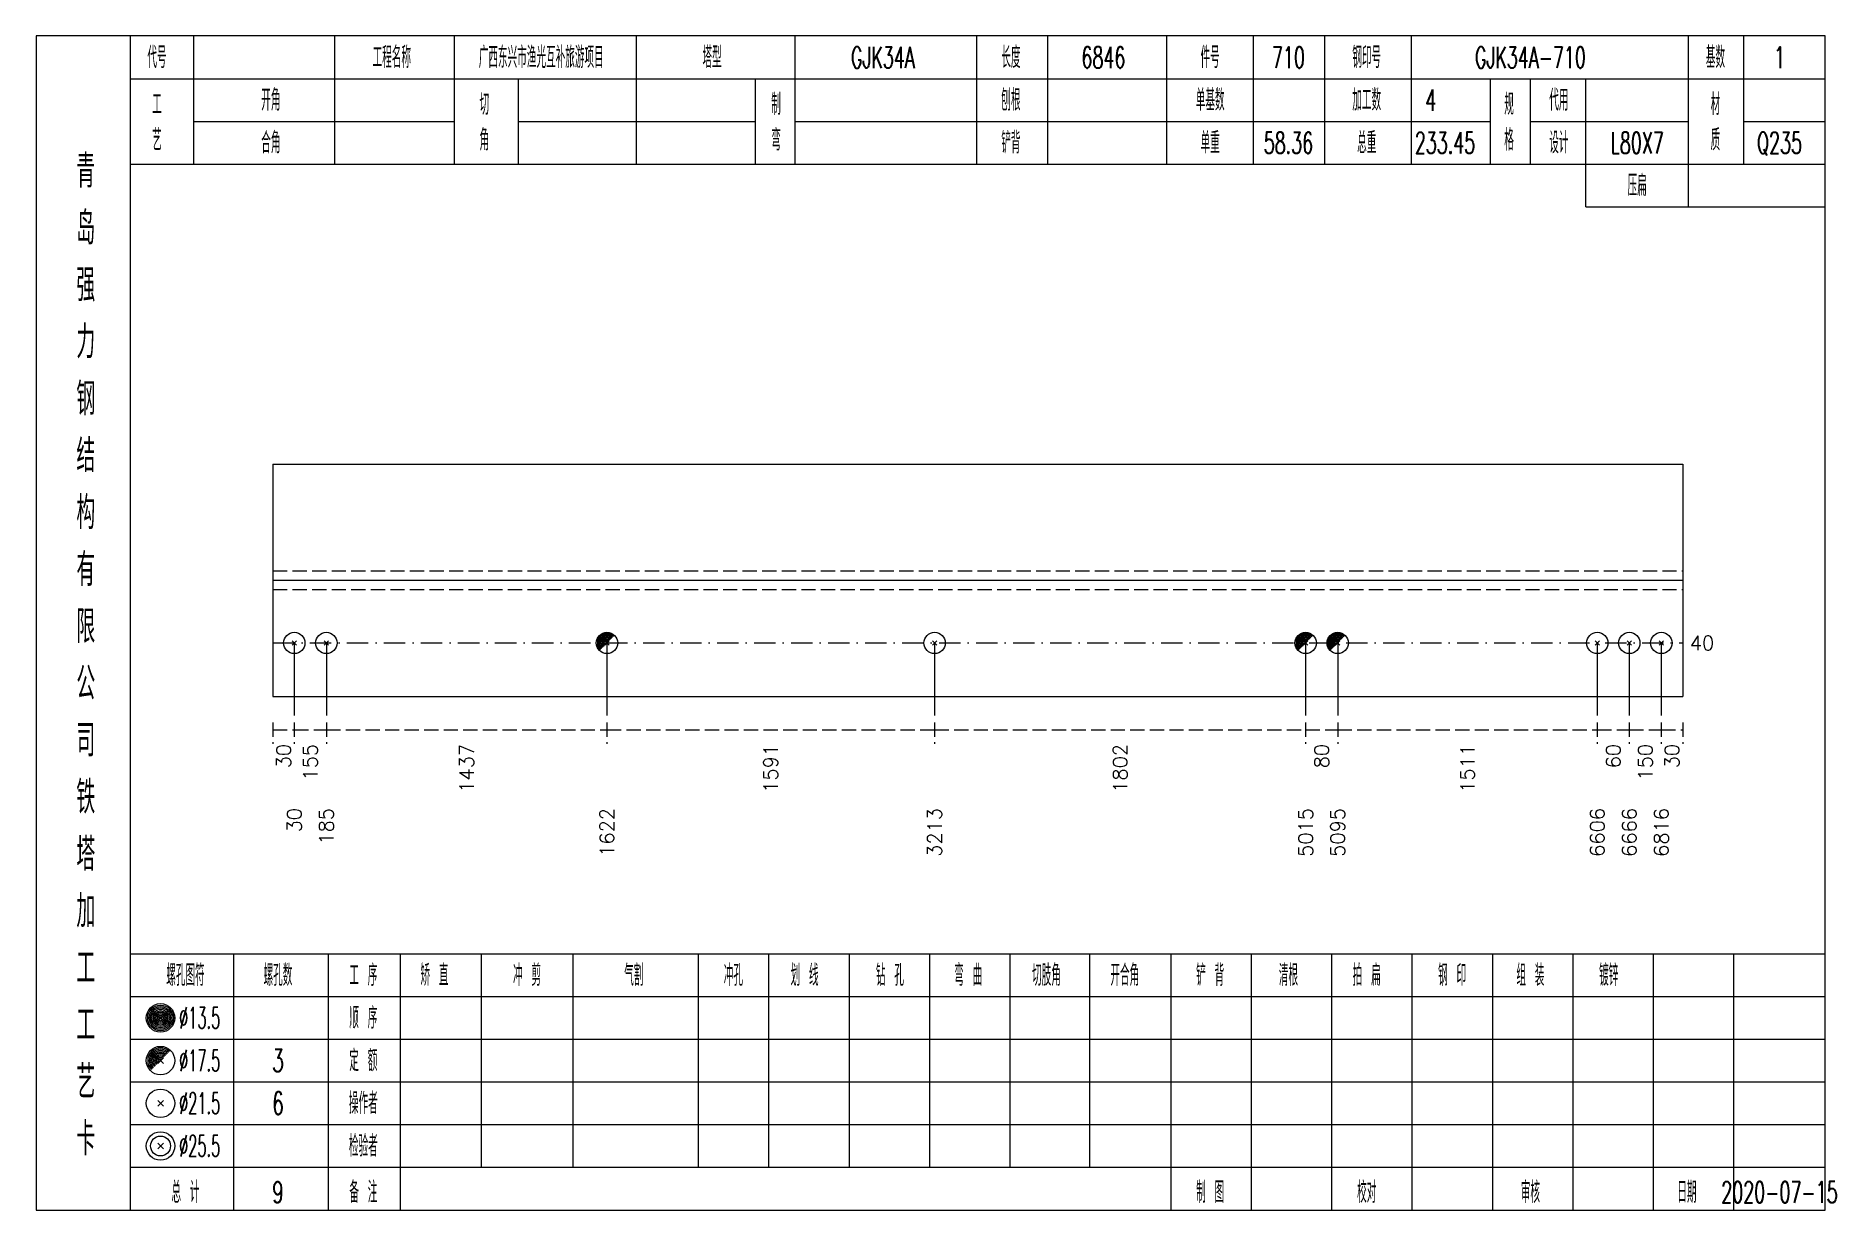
# Model space of a CAD drawing. Extents: x 0 to 2606, y -377 to 6479.
# Drawn here: x 522.8 to 775.7, y 3325 to 3490 of the extents above; entities that cross this region are included whole.
import ezdxf
from ezdxf.enums import TextEntityAlignment as Align

# ---------------------------------------------------------------- set-up
doc = ezdxf.new("R2010")
doc.units = 0
doc.header["$MEASUREMENT"] = 0
doc.linetypes.add('一点画线', pattern=[5.2, 3, -1, 0.2, -1])
doc.linetypes.add('虚线', pattern=[2.75, 2, -0.75])
doc.layers.get('0').update_dxf_attribs({"linetype": 'CONTINUOUS', "lineweight": 25})
doc.layers.add('1', color=7, linetype='CONTINUOUS', lineweight=25)
doc.layers.add('4', color=7, linetype='CONTINUOUS', lineweight=25)
doc.styles.get("Standard").update_dxf_attribs({"font": 'simplex.shx', "width": 0.7, "height": 3, "bigfont": 'gbhzfs.shx'})

msp = doc.modelspace()

# ---------------------------------------------------------------- texts
at = {"color": 7, "linetype": 'Continuous', "lineweight": 13}
msp.add_text('40', height=2, dxfattribs=at).set_placement((755.2, 3404.69), align=Align.MIDDLE_LEFT)
at = {"color": 8, "linetype": 'Continuous', "lineweight": 9}
for s, p in [('30', (557.6, 3390.5)), ('155', (561.35, 3390.5)), ('1437', (583.32, 3390.5)), ('1591', (626.05, 3390.5)), ('1802', (675.15, 3390.5)), ('80', (703.47, 3390.5)), ('1511', (723.96, 3390.5)), ('60', (744.45, 3390.5)), ('150', (748.95, 3390.5)), ('30', (752.7, 3390.5))]:
    msp.add_text(s, height=2, rotation=90, dxfattribs=at).set_placement(p, align=Align.MIDDLE_RIGHT)
at = {"layer": '1', "color": 7, "linetype": 'Continuous', "lineweight": 13}
for s, p in [('30', (559.1, 3381.5)), ('185', (563.6, 3381.5)), ('1622', (603.04, 3381.5)), ('3213', (649.07, 3381.5)), ('5015', (701.22, 3381.5)), ('5095', (705.72, 3381.5)), ('6606', (742.2, 3381.5)), ('6666', (746.7, 3381.5)), ('6816', (751.2, 3381.5))]:
    msp.add_text(s, height=2, rotation=90, dxfattribs=at).set_placement(p, align=Align.MIDDLE_RIGHT)
at = {"layer": '4', "color": 1, "linetype": 'Continuous', "lineweight": 13}
for s, height, width, p in [('代号', 3, 0.6, (539.8, 3487)), ('工程名称', 3, 0.6, (572.8, 3487)), ('广西东兴市渔光互补旅游项目', 3, 0.6, (593.8, 3487)), ('塔型', 3, 0.6, (617.8, 3487)), ('GJK34A', 3, 0.6, (641.8, 3487)), ('长度', 3, 0.6, (659.8, 3487)), ('6846', 3, 0.6, (672.8, 3487)), ('件号', 3, 0.6, (687.8, 3487)), ('710', 3, 0.6, (698.8, 3487)), ('钢印号', 3, 0.6, (709.8, 3487)), ('GJK34A-710', 3, 0.6, (732.8, 3487)), ('基数', 3, 0.6, (758.8, 3487)), ('1', 3, 0.6, (767.8, 3487)), ('工', 3, 0.6, (539.8, 3480.4)), ('开角', 3, 0.6, (555.8, 3481)), ('切', 3, 0.6, (585.8, 3480.4)), ('制', 3, 0.6, (626.8, 3480.4)), ('刨根', 3, 0.6, (659.8, 3481)), ('单基数', 3, 0.6, (687.8, 3481)), ('加工数', 3, 0.6, (709.8, 3481)), ('4', 3, 0.6, (718.8, 3481)), ('规', 3, 0.6, (729.8, 3480.4)), ('代用', 3, 0.6, (736.8, 3481)), ('材', 3, 0.6, (758.8, 3480.4)), ('艺', 3, 0.6, (539.8, 3475.4)), ('合角', 3, 0.6, (555.8, 3475)), ('角', 3, 0.6, (585.8, 3475.4)), ('弯', 3, 0.6, (626.8, 3475.4)), ('铲背', 3, 0.6, (659.8, 3475)), ('单重', 3, 0.6, (687.8, 3475)), ('58.36', 3, 0.6, (698.8, 3475)), ('总重', 3, 0.6, (709.8, 3475)), ('233.45', 3, 0.6, (720.8, 3475)), ('格', 3, 0.6, (729.8, 3475.4)), ('设计', 3, 0.6, (736.8, 3475)), ('L80X7', 3, 0.6, (747.8, 3475)), ('质', 3, 0.6, (758.8, 3475.4)), ('Q235', 3, 0.6, (767.8, 3475)), ('青', 4.6, 0.8, (529.8, 3471)), ('压扁', 3, 0.6, (747.8, 3469)), ('岛', 4.6, 0.8, (529.8, 3463)), ('强', 4.6, 0.8, (529.8, 3455)), ('力', 4.6, 0.8, (529.8, 3447)), ('钢', 4.6, 0.8, (529.8, 3439)), ('结', 4.6, 0.8, (529.8, 3431)), ('构', 4.6, 0.8, (529.8, 3423)), ('有', 4.6, 0.8, (529.8, 3415)), ('限', 4.6, 0.8, (529.8, 3407)), ('公', 4.6, 0.8, (529.8, 3399)), ('司', 4.6, 0.8, (529.8, 3391)), ('铁', 4.6, 0.8, (529.8, 3383)), ('塔', 4.6, 0.8, (529.8, 3375)), ('加', 4.6, 0.8, (529.8, 3367)), ('工', 4.6, 0.8, (529.8, 3359)), ('螺孔图符', 3, 0.6, (543.8, 3358)), ('螺孔数', 3, 0.6, (556.8, 3358)), ('工 序', 3, 0.6, (568.8, 3358)), ('矫 直', 3, 0.6, (578.8, 3358)), ('冲 剪', 3, 0.6, (591.8, 3358)), ('气割', 3, 0.6, (606.8, 3358)), ('冲孔', 3, 0.6, (620.8, 3358)), ('划 线', 3, 0.6, (630.8, 3358)), ('钻 孔', 3, 0.6, (642.8, 3358)), ('弯 曲', 3, 0.6, (653.8, 3358)), ('切肢角', 3, 0.6, (664.8, 3358)), ('开合角', 3, 0.6, (675.8, 3358)), ('铲 背', 3, 0.6, (687.8, 3358)), ('清根', 3, 0.6, (698.8, 3358)), ('拍 扁', 3, 0.6, (709.8, 3358)), ('钢 印', 3, 0.6, (721.8, 3358)), ('组 装', 3, 0.6, (732.8, 3358)), ('镀锌', 3, 0.6, (743.8, 3358)), ('工', 4.6, 0.8, (529.8, 3351)), ('%%C13.5', 3, 0.5, (545.8, 3352)), ('顺 序', 3, 0.6, (568.8, 3352)), ('%%C17.5', 3, 0.5, (545.8, 3346)), ('3', 3.2, 0.6, (556.8, 3346)), ('定 额', 3, 0.6, (568.8, 3346)), ('艺', 4.6, 0.8, (529.8, 3343)), ('%%C21.5', 3, 0.5, (545.8, 3340)), ('6', 3.2, 0.6, (556.8, 3340)), ('操作者', 3, 0.6, (568.8, 3340)), ('卡', 4.6, 0.8, (529.8, 3335)), ('%%C25.5', 3, 0.5, (545.8, 3334)), ('检验者', 3, 0.6, (568.8, 3334)), ('总 计', 3, 0.6, (543.8, 3327.5)), ('9', 3, 0.6, (556.8, 3327.5)), ('备 注', 3, 0.6, (568.8, 3327.5)), ('制 图', 3, 0.6, (687.8, 3327.5)), ('校对', 3, 0.6, (709.8, 3327.5)), ('审核', 3, 0.6, (732.8, 3327.5)), ('日期', 3, 0.6, (754.8, 3327.5)), ('2020-07-15', 3, 0.6, (767.8, 3327.5))]:
    msp.add_text(s, height=height, dxfattribs=dict(at, width=width)).set_placement(p, align=Align.MIDDLE_CENTER)

# ---------------------------------------------------------------- linework, layer by layer
at = {"color": 7, "linetype": 'Continuous', "lineweight": 18}
for p, q in [((556.1, 3429.81), (556.1, 3397.19)), ((556.1, 3429.81), (754.2, 3429.81)), ((754.2, 3429.81), (754.2, 3397.19)), ((556.1, 3413.5), (754.2, 3413.5))]:
    msp.add_line(p, q, dxfattribs=at)
at = {"color": 1, "linetype": '虚线', "lineweight": 18}
for p, q in [((556.1, 3414.81), (754.2, 3414.81)), ((556.1, 3412.19), (754.2, 3412.19))]:
    msp.add_line(p, q, dxfattribs=at)
at = {"color": 3, "linetype": '一点画线', "lineweight": 13}
msp.add_line((556.1, 3404.69), (754.2, 3404.69), dxfattribs=at)
at = {"color": 7, "linetype": 'Continuous', "lineweight": 13}
for p, q in [((559.1, 3404.69), (559.1, 3394.5)), ((563.6, 3404.69), (563.6, 3394.5)), ((603.04, 3404.69), (603.04, 3394.5)), ((649.07, 3404.69), (649.07, 3394.5)), ((701.22, 3404.69), (701.22, 3394.5)), ((705.72, 3404.69), (705.72, 3394.5)), ((742.2, 3404.69), (742.2, 3394.5)), ((746.7, 3404.69), (746.7, 3394.5)), ((751.2, 3404.69), (751.2, 3394.5))]:
    msp.add_line(p, q, dxfattribs=at)
at = {"color": 8, "linetype": '虚线', "lineweight": 9}
for p, q in [((556.1, 3393.5), (556.1, 3390.5)), ((556.1, 3392.5), (559.1, 3392.5)), ((559.1, 3393.5), (559.1, 3390.5)), ((559.1, 3393.5), (559.1, 3390.5)), ((559.1, 3392.5), (563.6, 3392.5)), ((563.6, 3393.5), (563.6, 3390.5)), ((563.6, 3393.5), (563.6, 3390.5)), ((563.6, 3392.5), (603.04, 3392.5)), ((603.04, 3393.5), (603.04, 3390.5)), ((603.04, 3393.5), (603.04, 3390.5)), ((603.04, 3392.5), (649.07, 3392.5)), ((649.07, 3393.5), (649.07, 3390.5)), ((649.07, 3393.5), (649.07, 3390.5)), ((649.07, 3392.5), (701.22, 3392.5)), ((701.22, 3393.5), (701.22, 3390.5)), ((701.22, 3393.5), (701.22, 3390.5)), ((701.22, 3392.5), (705.72, 3392.5)), ((705.72, 3393.5), (705.72, 3390.5)), ((705.72, 3393.5), (705.72, 3390.5)), ((705.72, 3392.5), (742.2, 3392.5)), ((742.2, 3393.5), (742.2, 3390.5)), ((742.2, 3393.5), (742.2, 3390.5)), ((742.2, 3392.5), (746.7, 3392.5)), ((746.7, 3393.5), (746.7, 3390.5)), ((746.7, 3393.5), (746.7, 3390.5)), ((746.7, 3392.5), (751.2, 3392.5)), ((751.2, 3393.5), (751.2, 3390.5)), ((751.2, 3393.5), (751.2, 3390.5)), ((751.2, 3392.5), (754.2, 3392.5)), ((754.2, 3393.5), (754.2, 3390.5))]:
    msp.add_line(p, q, dxfattribs=at)
at = {"layer": '1', "color": 7, "linetype": 'Continuous', "lineweight": 13}
for p, q in [((558.8, 3404.39), (559.4, 3404.99)), ((559.4, 3404.39), (558.8, 3404.99)), ((563.3, 3404.39), (563.9, 3404.99)), ((563.9, 3404.39), (563.3, 3404.99)), ((648.77, 3404.39), (649.37, 3404.99)), ((649.37, 3404.39), (648.77, 3404.99)), ((741.9, 3404.39), (742.5, 3404.99)), ((742.5, 3404.39), (741.9, 3404.99)), ((746.4, 3404.39), (747, 3404.99)), ((747, 3404.39), (746.4, 3404.99)), ((750.9, 3404.39), (751.5, 3404.99)), ((751.5, 3404.39), (750.9, 3404.99))]:
    msp.add_line(p, q, dxfattribs=at)
at = {"layer": '1', "color": 7, "linetype": 'Continuous', "lineweight": 0}
for p, q in [((602.74, 3404.39), (603.34, 3404.99)), ((602.74, 3404.99), (603.34, 3404.39)), ((700.92, 3404.39), (701.52, 3404.99)), ((700.92, 3404.99), (701.52, 3404.39)), ((705.42, 3404.39), (706.02, 3404.99)), ((705.42, 3404.99), (706.02, 3404.39))]:
    msp.add_line(p, q, dxfattribs=at)
at = {"layer": '1', "color": 7, "linetype": 'Continuous', "lineweight": 18}
msp.add_line((556.1, 3397.19), (754.2, 3397.19), dxfattribs=at)
at = {"layer": '1', "color": 7, "linetype": 'Continuous', "lineweight": 13}
for centre in [(559.1, 3404.69), (563.6, 3404.69), (603.04, 3404.69), (649.07, 3404.69), (701.22, 3404.69), (705.72, 3404.69), (742.2, 3404.69), (746.7, 3404.69), (751.2, 3404.69)]:
    msp.add_circle(centre, 1.5, dxfattribs=at)
for centre, radius in [((603.04, 3404.69), 1.35), ((603.04, 3404.69), 1.2), ((603.04, 3404.69), 1.05), ((603.04, 3404.69), 0.9), ((603.04, 3404.69), 0.75), ((603.04, 3404.69), 0.6), ((603.04, 3404.69), 0.45), ((603.04, 3404.69), 0.3), ((603.04, 3404.69), 0.15), ((701.22, 3404.69), 1.35), ((701.22, 3404.69), 1.2), ((701.22, 3404.69), 1.05), ((701.22, 3404.69), 0.9), ((701.22, 3404.69), 0.75), ((701.22, 3404.69), 0.6), ((701.22, 3404.69), 0.45), ((701.22, 3404.69), 0.3), ((701.22, 3404.69), 0.15), ((705.72, 3404.69), 1.35), ((705.72, 3404.69), 1.2), ((705.72, 3404.69), 1.05), ((705.72, 3404.69), 0.9), ((705.72, 3404.69), 0.75), ((705.72, 3404.69), 0.6), ((705.72, 3404.69), 0.45), ((705.72, 3404.69), 0.3), ((705.72, 3404.69), 0.15)]:
    msp.add_arc(centre, radius, 45, 225, dxfattribs=at)
at = {"layer": '4', "color": 1, "linetype": 'Continuous', "lineweight": 18}
for p, q in [((536.1, 3325), (536.1, 3490)), ((545, 3472), (545, 3490)), ((564.8, 3472), (564.8, 3490)), ((581.6, 3472), (581.6, 3490)), ((607.2, 3472), (607.2, 3490)), ((629.5, 3472), (629.5, 3490)), ((655, 3472), (655, 3490)), ((665, 3472), (665, 3490)), ((681.7, 3472), (681.7, 3490)), ((693.9, 3472), (693.9, 3490)), ((703.9, 3472), (703.9, 3490)), ((716.1, 3472), (716.1, 3490)), ((755, 3466), (755, 3490)), ((762.8, 3472), (762.8, 3490)), ((536.1, 3484), (774.2, 3484)), ((590.6, 3472), (590.6, 3484)), ((623.9, 3472), (623.9, 3484)), ((727.2, 3472), (727.2, 3484)), ((732.8, 3472), (732.8, 3484)), ((740.6, 3466), (740.6, 3484)), ((545, 3478), (581.6, 3478)), ((590.6, 3478), (623.9, 3478)), ((629.5, 3478), (727.2, 3478)), ((732.8, 3478), (755, 3478)), ((762.8, 3478), (774.2, 3478)), ((536.1, 3472), (774.2, 3472)), ((740.6, 3466), (774.2, 3466)), ((536.1, 3361), (774.2, 3361)), ((550.6, 3325), (550.6, 3361)), ((563.9, 3325), (563.9, 3361)), ((574, 3325), (574, 3361)), ((585.4, 3331), (585.4, 3361)), ((598.3, 3331), (598.3, 3361)), ((615.9, 3331), (615.9, 3361)), ((625.8, 3331), (625.8, 3361)), ((637.1, 3331), (637.1, 3361)), ((648.4, 3331), (648.4, 3361)), ((659.7, 3331), (659.7, 3361)), ((670.9, 3331), (670.9, 3361)), ((682.3, 3331), (682.3, 3361)), ((693.6, 3331), (693.6, 3361)), ((704.9, 3331), (704.9, 3361)), ((716.2, 3331), (716.2, 3361)), ((727.5, 3331), (727.5, 3361)), ((738.8, 3331), (738.8, 3361)), ((750.1, 3331), (750.1, 3361)), ((761.4, 3331), (761.4, 3361)), ((536.1, 3355), (774.2, 3355)), ((536.1, 3349), (774.2, 3349)), ((536.1, 3343), (774.2, 3343)), ((536.1, 3337), (774.2, 3337)), ((536.1, 3331), (774.2, 3331)), ((682.3, 3325), (682.3, 3331)), ((693.6, 3325), (693.6, 3331)), ((704.9, 3325), (704.9, 3331)), ((716.2, 3325), (716.2, 3331)), ((727.5, 3325), (727.5, 3331)), ((738.8, 3325), (738.8, 3331)), ((750.1, 3325), (750.1, 3331)), ((761.4, 3325), (761.4, 3331))]:
    msp.add_line(p, q, dxfattribs=at)
at = {"layer": '4', "color": 7, "linetype": 'Continuous', "lineweight": 13}
for p, q in [((540.1, 3351.8), (540.5, 3352.2)), ((540.5, 3351.8), (540.1, 3352.2)), ((539.9, 3339.6), (540.7, 3340.4)), ((540.7, 3339.6), (539.9, 3340.4)), ((539.9, 3333.6), (540.7, 3334.4)), ((540.7, 3333.6), (539.9, 3334.4))]:
    msp.add_line(p, q, dxfattribs=at)
at = {"layer": '4', "color": 7, "linetype": 'Continuous', "lineweight": 0}
for p, q in [((539.9, 3345.6), (540.7, 3346.4)), ((539.9, 3346.4), (540.7, 3345.6))]:
    msp.add_line(p, q, dxfattribs=at)
at = {"layer": '4', "color": 1, "linetype": 'Continuous', "lineweight": 18}
msp.add_lwpolyline([(522.8, 3490), (522.8, 3325), (774.2, 3325), (774.2, 3490)], close=True, dxfattribs=at)
at = {"layer": '4', "color": 7, "linetype": 'Continuous', "lineweight": 13}
for centre, radius in [((540.3, 3352), 2), ((540.3, 3352), 1.8), ((540.3, 3352), 1.6), ((540.3, 3352), 1.4), ((540.3, 3352), 1.2), ((540.3, 3352), 1), ((540.3, 3352), 0.8), ((540.3, 3352), 0.6), ((540.3, 3352), 0.4), ((540.3, 3352), 0.2), ((540.3, 3346), 2), ((540.3, 3340), 2), ((540.3, 3334), 2), ((540.3, 3334), 1.4)]:
    msp.add_circle(centre, radius, dxfattribs=at)
for radius in [1.8, 1.6, 1.4, 1.2, 1, 0.8, 0.6, 0.4, 0.2]:
    msp.add_arc((540.3, 3346), radius, 45, 225, dxfattribs=at)

msp.set_redraw_order([(e.dxf.handle, doc.entitydb.next_handle()) for e in msp.query("TEXT MTEXT ATTDEF DIMENSION ARC_DIMENSION")])  # texts and dimensions are drawn at this point

doc.saveas('drawing.dxf')
